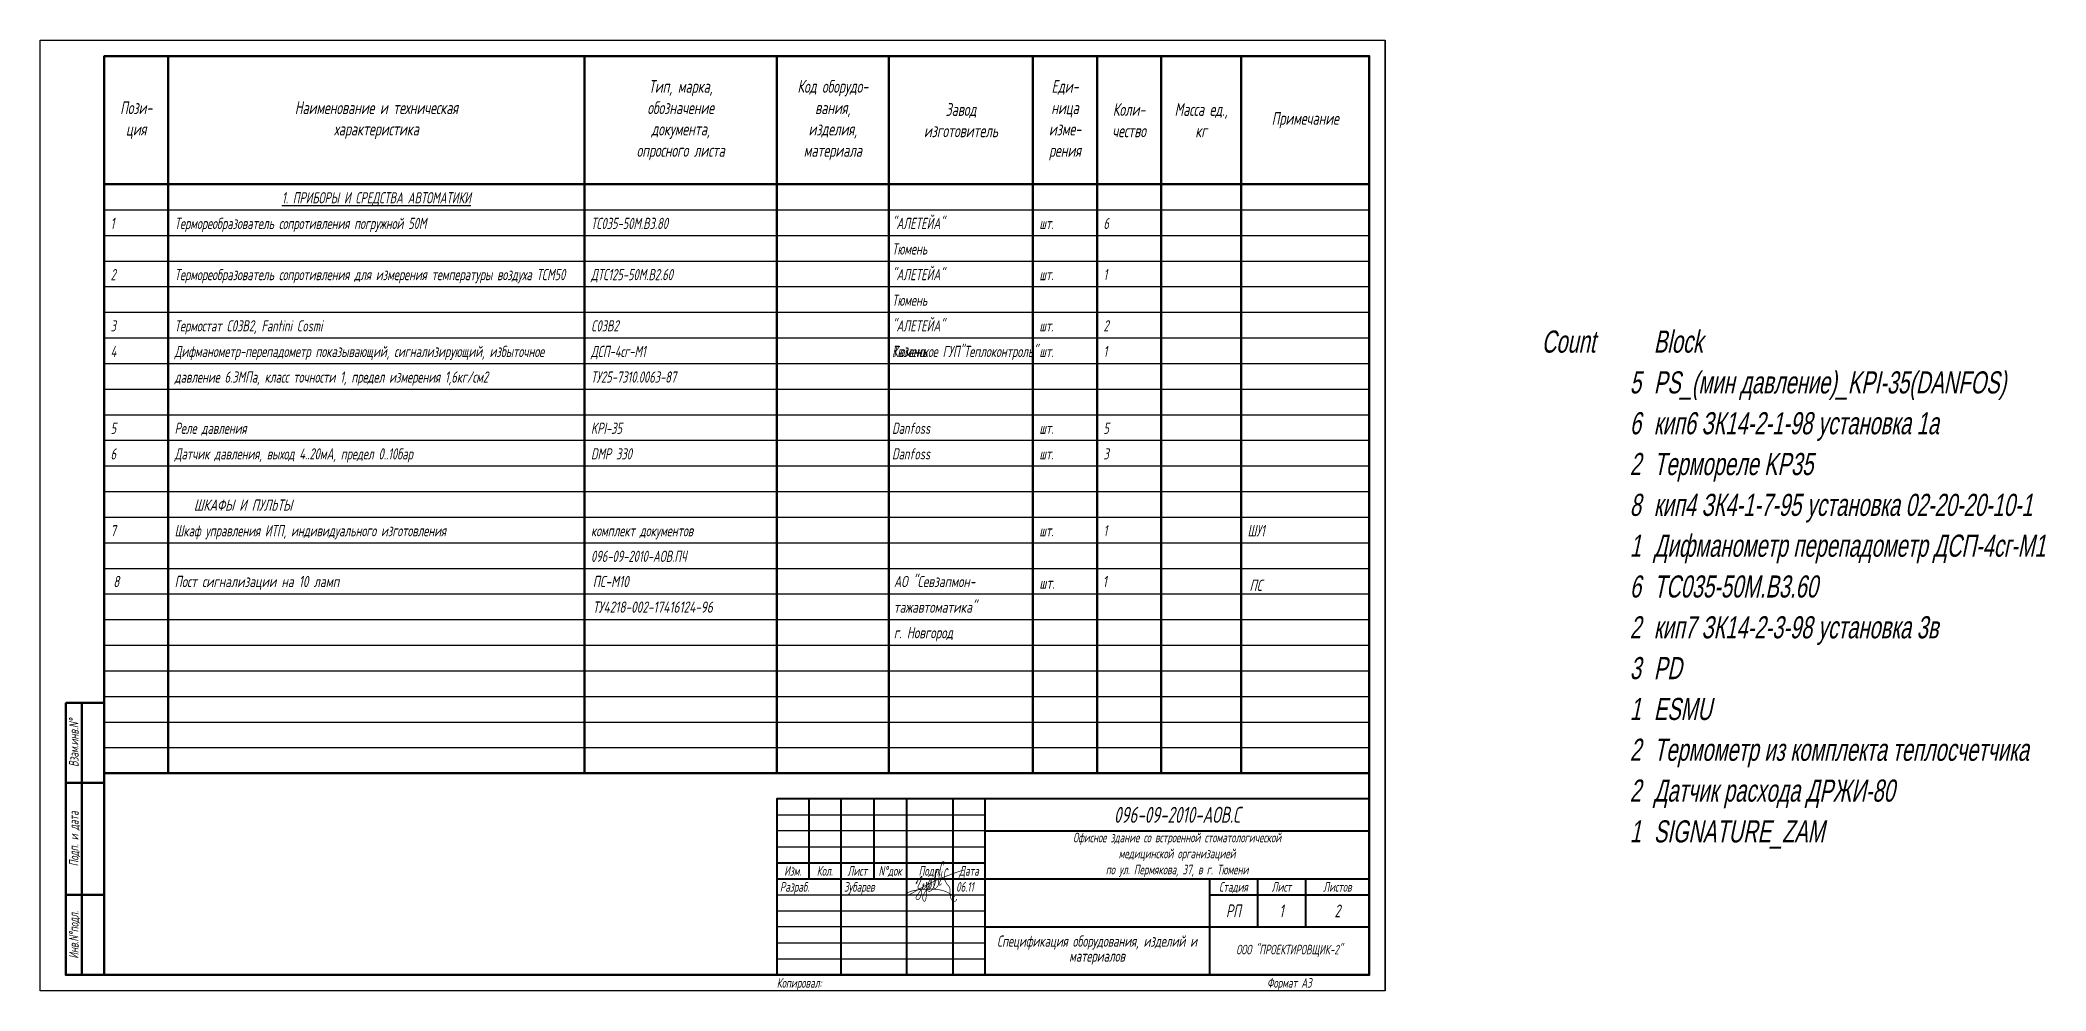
# Model space of a CAD drawing. Extents: x 37 to 1092, y -2983 to -601.
# Drawn here: x 37 to 663, y -2685 to -2388 of the extents above; entities that cross this region are included whole.
import ezdxf
from ezdxf.enums import TextEntityAlignment as Align

# ---------------------------------------------------------------- set-up
doc = ezdxf.new("R2010")
doc.units = 0
doc.layers.add('FORMAT', color=134, linetype='Continuous')
doc.layers.add('TEXT', color=4, linetype='Continuous')
doc.styles.add('R2_5', font='romant.shx', dxfattribs={"width": 0.65, "oblique": 12, "height": 2.5})
doc.styles.get("Standard").update_dxf_attribs({"font": 'romant.shx', "width": 0.65, "oblique": 12})

msp = doc.modelspace()

# ---------------------------------------------------------------- texts
at = {"layer": 'FORMAT', "style": 'R2_5', "oblique": 12, "width": 0.65}
for s, p in [('Изм.', (272.2, -2648.82)), ('Кол.', (282.2, -2648.82)), ('Лист', (292.35, -2648.82)), ('N%%dдок', (302.6, -2648.82)), ('Подп.', (314.95, -2648.82)), ('Дата', (327.2, -2648.82))]:
    msp.add_text(s, height=3, dxfattribs=at).set_placement(p, align=Align.CENTER)
msp.add_text('Разраб.', height=3, dxfattribs=at).set_placement((268.2, -2653.82))
for s, height, p in [('Стадия', 3, (409.78, -2652.32)), ('Лист', 3, (424.78, -2652.32)), ('Листов', 3, (442.24, -2652.32)), ('РП', 4, (409.78, -2659.82)), ('Формат А3', 3, (427.24, -2682.32))]:
    msp.add_text(s, height=height, dxfattribs=at).set_placement(p, align=Align.MIDDLE_CENTER)
msp.add_text('Копировал:', height=3, dxfattribs=at).set_placement((267.2, -2682.32), align=Align.MIDDLE_LEFT)
at = {"layer": 'FORMAT', "char_height": 4, "attachment_point": 5, "style": 'R2_5'}
for s, insert, width in [('Тип, марка,\\Pобозначение\\Pдокумента,\\Pопросного листа', (237.2, -2412.82), 60), ('Код оборудо-\\Pвания,\\Pизделия,\\Pматериала', (284.7, -2412.82), 35), ('Еди-\\Pница\\Pизме-\\Pрения', (357.2, -2412.82), 20), ('Пози-\\Pция', (67.2, -2412.82), 20), ('Наименование и техническая\\Pхарактеристика', (142.2, -2412.82), 130), ('Завод\\Pизготовитель', (324.7, -2412.82), 45), ('Коли-\\Pчество', (377.2, -2412.82), 20), ('Масса ед.,\\Pкг', (399.7, -2412.82), 25), ('Примечание', (432.2, -2412.82), 40)]:
    msp.add_mtext(s, dxfattribs=dict(at, insert=insert, width=width))
at = {"layer": 'FORMAT', "insert": (427.24, -2672.32), "char_height": 3, "width": 48.2605, "attachment_point": 5, "line_spacing_factor": 0.8, "style": 'R2_5'}
msp.add_mtext('ООО "ПРОЕКТИРОВЩИК-2"', dxfattribs=at)
at = {"layer": 'TEXT', "style": 'R2_5'}
for s, height, oblique, width, p in [('ШКАФЫ И ПУЛЬТЫ', 3.5, 15, 0.7, (85.2, -2534.82)), ('АО "Севзапмон-', 3.5, 12, 0.7, (303.76, -2558.68)), ('Пост сигнализации на 10 ламп', 3.5, 12, 0.7, (79.2, -2558.68)), ('ПС-М10', 3.5, 12, 0.7, (209.76, -2558.68)), ('шт.', 3.5, 12, 0.7, (349.2, -2559.18)), ('ПС', 3.5, 15, 0.7, (414.76, -2559.87)), ('ТУ4218-002-17416124-96', 3.5, 12, 0.7, (209.76, -2566.68)), ('тажавтоматика"', 3.5, 12, 0.7, (303.76, -2566.68)), ('г. Новгород', 3.5, 12, 0.7, (303.76, -2574.68)), ('Зубарев', 3, 12, 0.65, (288.2, -2653.82)), ('06.11', 3, 12, 0.65, (323.2, -2653.82))]:
    msp.add_text(s, height=height, dxfattribs=dict(at, oblique=oblique, width=width)).set_placement(p)
at = {"layer": 'TEXT', "style": 'R2_5', "oblique": 12, "width": 0.7}
for s, p in [('8', (60.99, -2558.68)), ('1', (369.61, -2558.68))]:
    msp.add_text(s, height=3.5, dxfattribs=at).set_placement(p, align=Align.CENTER)
at = {"layer": 'TEXT', "style": 'R2_5', "oblique": 12, "width": 0.65}
for s, p in [('Взам.инв.N%%d', (47.7, -2607.32)), ('Подп. и дата', (47.7, -2637.32)), ('Инв.N%%dподл.', (47.7, -2667.32))]:
    msp.add_text(s, height=3, rotation=90, dxfattribs=at).set_placement(p, align=Align.MIDDLE_CENTER)
for s, p in [('1', (424.78, -2659.82)), ('2', (442.24, -2659.82))]:
    msp.add_text(s, height=4, dxfattribs=at).set_placement(p, align=Align.MIDDLE_CENTER)
at = {"layer": 'TEXT', "char_height": 3.5, "style": 'R2_5'}
for s, insert, width, attachment_point, line_spacing_factor in [('\\L1. ПРИБОРЫ И СРЕДСТВА АВТОМАТИКИ', (142.2, -2435.32), 130, 2, 1.37), ('"АЛЕТЕЙА"\\PТюмень', (303.2, -2443.32), 43, 1, 1.37), ('1', (59.2, -2443.32), 17, 1, 1.37), ('Термореобразователь сопротивления погружной 50М', (79.2, -2443.32), 125, 1, 1.37), ('ТС035-50М.В3.80', (209.2, -2443.32), 57, 1, 1.37), ('шт.', (349.2, -2443.32), 17, 1, 1.37), ('6', (369.2, -2443.32), 17, 1, 1.37), ('2', (59.2, -2459.32), 17, 1, 1.37), ('Термореобразователь сопротивления для измерения температуры воздуха ТСМ50', (79.2, -2459.32), 125, 1, 1.37), ('ДТС125-50М.В2.60', (209.2, -2459.32), 57, 1, 1.37), ('"АЛЕТЕЙА"\\PТюмень', (303.2, -2459.32), 43, 1, 1.37), ('шт.', (349.2, -2459.32), 17, 1, 1.37), ('1', (369.2, -2459.32), 17, 1, 1.37), ('3', (59.2, -2475.32), 17, 1, 1.37), ('Термостат C03B2, Fantini Cosmi', (79.2, -2475.32), 125, 1, 1.37), ('C03B2', (209.2, -2475.32), 57, 1, 1.37), ('"АЛЕТЕЙА"\\PТюмень', (303.2, -2475.32), 43, 1, 1.37), ('шт.', (349.2, -2475.32), 17, 1, 1.37), ('2', (369.2, -2475.32), 17, 1, 1.37), ('4', (59.2, -2483.32), 17, 1, 1.37), ('Дифманометр-перепадометр показывающий, сигнализирующий, избыточное давление 6.3МПа, класс точности 1, предел измерения 1,6кг/см2', (79.2, -2483.32), 125, 1, 1.37), ('ДСП-4сг-М1\\PТУ25-7310.0063-87', (209.2, -2483.32), 57, 1, 1.37), ('Казанское ГУП"Теплоконтроль"', (303.2, -2483.32), 43, 1, 1.37), ('шт.', (349.2, -2483.32), 17, 1, 1.37), ('1', (369.2, -2483.32), 17, 1, 1.37), ('5', (59.2, -2507.32), 17, 1, 1.37), ('Реле давления', (79.2, -2507.32), 125, 1, 1.37), ('KPI-35', (209.2, -2507.32), 57, 1, 1.37), ('Danfoss', (303.2, -2507.32), 43, 1, 1.37), ('шт.', (349.2, -2507.32), 17, 1, 1.37), ('5', (369.2, -2507.32), 17, 1, 1.37), ('6', (59.2, -2515.32), 17, 1, 1.37), ('Датчик давления, выход 4..20мА, предел 0..10бар', (79.2, -2515.32), 125, 1, 1.37), ('DMP 330', (209.2, -2515.32), 57, 1, 1.37), ('Danfoss', (303.2, -2515.32), 43, 1, 1.37), ('шт.', (349.2, -2515.32), 17, 1, 1.37), ('3', (369.2, -2515.32), 17, 1, 1.37), ('7', (59.2, -2539.32), 17, 1, 1.37), ('Шкаф управления ИТП, индивидуального изготовления', (79.2, -2539.32), 125, 1, 1.37), ('комплект документов\\P096-09-2010-АОВ.ПЧ', (209.2, -2539.32), 57, 1, 1.37), ('шт.', (349.2, -2539.32), 17, 1, 1.37), ('1', (369.2, -2539.32), 17, 1, 1.37), ('ШУ1', (414.2, -2539.32), 17, 1, 1.37), ('Спецификация оборудования, изделий и материалов', (367.2, -2672.07), 70, 5, 0.8)]:
    msp.add_mtext(s, dxfattribs=dict(at, insert=insert, width=width, attachment_point=attachment_point, line_spacing_factor=line_spacing_factor))
at = {"layer": 'TEXT', "width": 119.8, "attachment_point": 5, "style": 'R2_5'}
for s, insert, char_height in [('096-09-2010-АОВ.С', (392.2, -2629.82), 5), ('Офисное здание со встроенной стоматологической\\Pмедицинской организацией \\Pпо ул. Пермякова, 37, в г. Тюмени', (392.2, -2642.32), 3)]:
    msp.add_mtext(s, dxfattribs=dict(at, insert=insert, char_height=char_height))

# ---------------------------------------------------------------- blocks, each defined once
blk = doc.blocks.new('*U46', base_point=(504.03, -1778.63))
at = {"char_height": 6.9}
for s, insert, width, attachment_point in [('\\fArial|b0|i0;Count', (506.03, -1780.63), 31, 1), ('\\fArial|b0|i0;Block', (541.03, -1780.63), 269, 1), ('\\fArial|b0|i0;5', (537.03, -1793.38), 31, 3), ('\\fArial|b0|i0;PS_(мин давление)_KPI-35(DANFOS)', (541.03, -1793.38), 269, 1), ('\\fArial|b0|i0;6', (537.03, -1806.13), 31, 3), ('\\fArial|b0|i0;кип6 ЗК14-2-1-98 установка 1а', (541.03, -1806.13), 269, 1), ('\\fArial|b0|i0;2', (537.03, -1818.88), 31, 3), ('\\fArial|b0|i0;Термореле KP35', (541.03, -1818.88), 269, 1), ('\\fArial|b0|i0;8', (537.03, -1831.63), 31, 3), ('\\fArial|b0|i0;кип4 ЗК4-1-7-95 установка 02-20-20-10-1', (541.03, -1831.63), 269, 1), ('\\fArial|b0|i0;1', (537.03, -1844.38), 31, 3), ('\\fArial|b0|i0;Дифманометр перепадометр ДСП-4сг-М1', (541.03, -1844.38), 269, 1), ('\\fArial|b0|i0;6', (537.03, -1857.13), 31, 3), ('\\fArial|b0|i0;ТС035-50М.В3.60', (541.03, -1857.13), 269, 1), ('\\fArial|b0|i0;2', (537.03, -1869.88), 31, 3), ('\\fArial|b0|i0;кип7 ЗК14-2-3-98 установка 3в', (541.03, -1869.88), 269, 1), ('\\fArial|b0|i0;3', (537.03, -1882.63), 31, 3), ('\\fArial|b0|i0;PD', (541.03, -1882.63), 269, 1), ('\\fArial|b0|i0;1', (537.03, -1895.38), 31, 3), ('\\fArial|b0|i0;ESMU', (541.03, -1895.38), 269, 1), ('\\fArial|b0|i0;2', (537.03, -1908.13), 31, 3), ('\\fArial|b0|i0;Термометр из комплекта теплосчетчика', (541.03, -1908.13), 269, 1), ('\\fArial|b0|i0;2', (537.03, -1920.88), 31, 3), ('\\fArial|b0|i0;Датчик расхода ДРЖИ-80', (541.03, -1920.88), 269, 1), ('\\fArial|b0|i0;1', (537.03, -1933.63), 31, 3), ('\\fArial|b0|i0;SIGNATURE_ZAM', (541.03, -1933.63), 269, 1)]:
    blk.add_mtext(s, dxfattribs=dict(at, insert=insert, width=width, attachment_point=attachment_point))
blk = doc.blocks.new('SIGNATURE_ZAM')
for points in [[(21.63, 1.74, 0, 0.3, 0), (21.41, 2, 0.5, 0.4, 0), (20.66, 2.56, 0.4, 0.3, 0), (19.71, 3.18, 0.3, 0.3, 0), (18.93, 3.63, 0.3, 0.3, 0), (17.95, 4.15, 0.3, 0.3, 0), (17.02, 4.52, 0.3, 0.3, 0), (16.01, 4.84, 0.3, 0.3, 0), (14.87, 5.09, 0.3, 0.3, 0), (14.18, 5.17, 0.3, 0.3, 0), (12.97, 5.35, 0.3, 0.3, 0), (12.1, 5.39, 0.3, 0.3, 0), (10.75, 5.42, 0.3, 0.3, 0), (8.45, 5.39, 0.3, 0.3, 0), (7.01, 5.3, 0.3, 0.3, 0), (5.61, 5.15, 0.3, 0.3, 0), (3.99, 4.93, 0.3, 0.3, 0), (3.1, 4.74, 0.3, 0.3, 0), (2.31, 4.53, 0.3, 0.3, 0), (1.18, 4.12, 0.3, 0.3, 0), (0.23, 3.57, 0.3, 0.3, 0), (0, 3.18, 0.3, 0.3, 0), (0.13, 2.88, 0.3, 0.3, 0), (0.47, 2.76, 0.3, 0.3, 0), (1.07, 2.83, 0.3, 0.3, 0), (1.79, 3.23, 0.3, 0.3, 0), (3.21, 4.01, 0.3, 0.3, 0), (4.43, 4.73, 0.3, 0.3, 0), (5.48, 5.38, 0.3, 0.3, 0), (6.5, 5.92, 0.3, 0.3, 0), (7.86, 6.7, 0.3, 0.3, 0), (9.42, 7.51, 0.3, 0.3, 0), (10.27, 7.91, 0.3, 0.3, 0), (11.64, 8.6, 0.3, 0.3, 0), (13.37, 9.45, 0.3, 0.3, 0), (14.97, 10.11, 0.3, 0.3, 0), (16.22, 10.61, 0.3, 0.3, 0), (17.79, 11.23, 0.3, 0.3, 0), (19.55, 11.88, 0.3, 0.3, 0), (21.06, 12.47, 0.3, 0.3, 0), (22.87, 13.11, 0.3, 0.3, 0), (24.2, 13.56, 0.3, 0.3, 0), (25.02, 13.79, 0.3, 0.3, 0), (25.7, 13.91, 0.3, 0.3, 0)], [(4.66, 7.86, 0.5, 0.6, 0), (4.4, 8.12, 0.6, 0.6, 0), (4.64, 8.66, 0.4, 0.3, 0), (5.21, 9.54, 0.3, 0.3, 0), (5.95, 10.37, 0.3, 0.4, 0), (6.39, 10.75, 0.4, 0.4, 0), (6.67, 11.05, 0.4, 0.3, 0), (6.79, 11.12, 0.4, 0.4, 0), (6.92, 11.12, 0.4, 0.4, 0), (6.95, 10.98, 0.4, 0.4, 0), (6.85, 10.68, 0.4, 0.4, 0), (6.7, 10.21, 0.4, 0.3, 0), (6.54, 9.79, 0.3, 0.3, 0), (6.32, 9.15, 0.3, 0.3, 0), (6, 8.4, 0.3, 0.3, 0), (5.75, 7.82, 0.3, 0.3, 0), (5.45, 7.26, 0.3, 0.3, 0), (5.23, 6.81, 0.3, 0.3, 0), (5.09, 6.42, 0.3, 0.3, 0), (5.07, 6.17, 0.3, 0.3, 0), (5.07, 5.92, 0.3, 0.3, 0), (5.21, 5.76, 0.3, 0.3, 0), (5.44, 5.65, 0.3, 0.3, 0), (5.89, 5.46, 0.3, 0.3, 0), (6.36, 5.25, 0.3, 0.3, 0), (6.62, 5.05, 0.3, 0.3, 0), (6.79, 4.69, 0.3, 0.3, 0), (6.81, 4.14, 0.3, 0.3, 0), (6.77, 3.65, 0.3, 0.3, 0), (6.62, 3.01, 0.3, 0.3, 0), (6.35, 2.28, 0.3, 0.3, 0), (6.07, 1.62, 0.3, 0.3, 0), (5.79, 1.2, 0.3, 0.3, 0), (5.33, 0.83, 0.3, 0.3, 0), (5.16, 0.77, 0.3, 0.3, 0), (5.02, 0.75, 0.3, 0.3, 0), (4.82, 0.75, 0.3, 0.3, 0), (4.64, 0.82, 0.3, 0.3, 0), (4.41, 1, 0.3, 0.3, 0), (4.28, 1.23, 0.3, 0.3, 0), (4.23, 1.42, 0.3, 0.3, 0), (4.27, 1.77, 0.3, 0.3, 0), (4.5, 2.24, 0.3, 0.3, 0), (4.76, 2.68, 0.3, 0.3, 0), (5.21, 3.34, 0.3, 0.3, 0), (5.68, 3.99, 0.3, 0.3, 0), (6, 4.41, 0.3, 0.3, 0), (6.32, 4.89, 0.3, 0.3, 0), (6.77, 5.47, 0.3, 0.3, 0), (7.1, 5.87, 0.3, 0.3, 0), (7.35, 6.22, 0.3, 0.3, 0), (7.58, 6.73, 0.3, 0.3, 0), (7.77, 7.25, 0.3, 0.3, 0), (7.83, 7.53, 0.3, 0.3, 0), (7.83, 7.66, 0.3, 0.3, 0), (7.74, 7.78, 0.3, 0.3, 0), (7.64, 7.8, 0.3, 0.3, 0), (7.51, 7.78, 0.3, 0.3, 0), (7.44, 7.68, 0.3, 0.3, 0), (7.44, 7.51, 0.3, 0.3, 0), (7.4, 7.18, 0.3, 0.3, 0), (7.38, 6.87, 0.3, 0.3, 0), (7.36, 6.53, 0.3, 0.3, 0), (7.33, 5.75, 0.3, 0.3, 0), (7.37, 5.41, 0.3, 0.3, 0), (7.44, 5.25, 0.3, 0.3, 0), (7.59, 5.21, 0.3, 0.3, 0), (7.74, 5.27, 0.3, 0.3, 0), (7.87, 5.4, 0.3, 0.3, 0), (8.16, 5.74, 0.3, 0.3, 0), (8.48, 6.21, 0.3, 0.3, 0), (8.73, 6.65, 0.3, 0.3, 0), (8.95, 7.14, 0.3, 0.3, 0), (9.11, 7.57, 0.3, 0.3, 0), (9.2, 7.91, 0.3, 0.3, 0), (9.23, 8.18, 0.3, 0.3, 0), (9.21, 8.38, 0.3, 0.3, 0), (9.08, 8.42, 0.3, 0.3, 0), (8.98, 8.42, 0.3, 0.3, 0), (8.91, 8.36, 0.3, 0.3, 0), (8.91, 8.24, 0.3, 0.3, 0), (8.92, 8.06, 0.3, 0.3, 0), (8.94, 7.78, 0.3, 0.3, 0), (8.98, 6.56, 0.3, 0.3, 0), (8.99, 5.78, 0.3, 0.3, 0), (9, 4.69, 0.3, 0.3, 0), (9.01, 4.06, 0.3, 0.3, 0), (8.97, 3.25, 0.3, 0.3, 0), (8.86, 2.29, 0.3, 0.3, 0), (8.77, 1.79, 0.3, 0.3, 0), (8.69, 1.36, 0.3, 0.3, 0), (8.55, 0.71, 0.3, 0.3, 0), (8.37, 0.26, 0.3, 0.3, 0), (8.28, 0.1, 0.3, 0.3, 0), (8.09, -0.01, 0.3, 0.3, 0), (7.87, 0.01, 0.3, 0.3, 0), (7.66, 0.18, 0.3, 0.3, 0), (7.38, 0.62, 0.3, 0.3, 0), (7.24, 1.14, 0.3, 0.3, 0), (7.22, 1.86, 0.3, 0.3, 0), (7.38, 2.55, 0.3, 0.3, 0), (7.89, 3.52, 0.3, 0.3, 0), (8.44, 4.36, 0.3, 0.3, 0), (8.81, 5, 0.3, 0.3, 0), (9.43, 5.87, 0.3, 0.3, 0), (9.96, 6.64, 0.3, 0.3, 0), (10.39, 7.29, 0.3, 0.3, 0), (10.49, 7.55, 0.3, 0.3, 0), (10.58, 7.8, 0.3, 0.3, 0), (10.65, 8.1, 0.3, 0.3, 0), (10.59, 7.34, 0.3, 0.3, 0), (10.48, 6.87, 0.3, 0.3, 0), (10.27, 6.38, 0.3, 0.3, 0), (10.16, 6.07, 0.3, 0.3, 0), (10.03, 5.77, 0.3, 0.3, 0), (9.9, 5.5, 0.3, 0.3, 0), (9.9, 5.29, 0.3, 0.3, 0), (10.07, 5.16, 0.3, 0.3, 0), (10.29, 5.29, 0.3, 0.3, 0), (10.42, 5.54, 0.3, 0.3, 0), (10.67, 5.99, 0.3, 0.3, 0), (10.81, 6.25, 0.3, 0.3, 0), (11.03, 6.73, 0.3, 0.3, 0), (11.19, 7.24, 0.3, 0.3, 0), (11.22, 7.91, 0.3, 0.3, 0), (11.16, 8.81, 0.3, 0.3, 0), (11.11, 9.12, 0.3, 0.3, 0), (10.88, 9.49, 0.3, 0.3, 0), (10.63, 9.63, 0.3, 0.3, 0), (10.49, 9.63, 0.3, 0.3, 0), (10.33, 9.35, 0.3, 0.3, 0), (10.07, 8.79, 0.3, 0.3, 0), (9.79, 8.02, 0.3, 0.3, 0), (9.7, 7.49, 0.3, 0.3, 0), (9.63, 6.96, 0.3, 0.3, 0), (9.58, 6.45, 0.3, 0.3, 0), (9.51, 5.73, 0.3, 0.3, 0), (9.49, 5.07, 0.3, 0.3, 0), (9.58, 4.7, 0.3, 0.3, 0), (9.84, 4.42, 0.3, 0.3, 0), (10.2, 4.33, 0.3, 0.3, 0), (10.63, 4.5, 0.3, 0.3, 0), (11.03, 4.88, 0.3, 0.3, 0), (11.4, 5.26, 0.3, 0.3, 0), (11.92, 5.96, 0.3, 0.3, 0), (12.24, 6.59, 0.3, 0.3, 0), (12.58, 7.38, 0.3, 0.3, 0), (12.87, 8.46, 0.3, 0.3, 0), (13.01, 9.54, 0.3, 0.3, 0), (13.09, 9.73, 0.3, 0.3, 0), (13.02, 10.8, 0.3, 0.3, 0), (13.02, 11.81, 0.3, 0.3, 0), (13.12, 12.93, 0.3, 0.3, 0), (13.15, 13.75, 0.3, 0.3, 0), (13.32, 14.31, 0.3, 0.3, 0), (13.71, 14.32, 0.3, 0.3, 0), (13.68, 13.74, 0.3, 0.3, 0), (13.37, 12.86, 0.3, 0.3, 0), (12.92, 12.19, 0.3, 0.3, 0), (12.67, 10.92, 0.3, 0.3, 0), (12.47, 9.68, 0.3, 0.3, 0), (12.38, 8.9, 0.3, 0.3, 0), (12.28, 7.9, 0.3, 0.3, 0), (12.21, 7.05, 0.3, 0.3, 0), (12.19, 6.23, 0.3, 0.3, 0), (12.29, 5.82, 0.3, 0.3, 0), (12.49, 5.58, 0.3, 0.3, 0), (12.7, 5.54, 0.3, 0.3, 0), (12.99, 5.65, 0.3, 0.3, 0), (13.35, 6.04, 0.3, 0.3, 0), (13.71, 6.52, 0.3, 0.3, 0), (14.11, 7.07, 0.3, 0.3, 0), (14.64, 8.08, 0.3, 0.3, 0), (15.02, 8.94, 0.3, 0.3, 0), (15.29, 9.8, 0.3, 0.3, 0), (15.52, 11.13, 0.3, 0.3, 0), (15.68, 12.11, 0.3, 0.2, 0), (15.9, 13.28, 0.2, 0, 0), (16.06, 14.19, 0, 0, 0)], [(16.36, 15.4, 0, 0.3, 0), (16.57, 16.45, 0.3, 0.4, 0), (16.7, 17.18, 0.4, 0.5, 0), (16.6, 17.53, 0.5, 0.5, 0), (16.22, 17.58, 0.5, 0.5, 0), (15.99, 17.32, 0.5, 0.3, 0), (15.72, 16.75, 0.3, 0.3, 0), (15.47, 15.94, 0.3, 0.3, 0), (15.19, 14.91, 0.3, 0.3, 0), (14.95, 13.64, 0.3, 0.3, 0), (14.75, 12.57, 0.3, 0.3, 0), (14.58, 11.4, 0.3, 0.3, 0), (14.43, 10.25, 0.3, 0.3, 0), (14.29, 9.09, 0.3, 0.3, 0), (14.25, 8.25, 0.3, 0.3, 0), (14.38, 7.54, 0.3, 0.3, 0), (14.78, 7.19, 0.3, 0.3, 0), (15.16, 7.33, 0.3, 0.2, 0), (15.53, 7.71, 0.2, 0, 0), (15.87, 8.04, 0, 0, 0)], [(18.55, 13.68, 0, 0.5, 0), (18.51, 14.26, 0.5, 0.5, 0), (18.29, 14.58, 0.5, 0.4, 0), (17.89, 14.46, 0.4, 0.3, 0), (17.47, 13.95, 0.3, 0.3, 0), (17.17, 13.15, 0.3, 0.3, 0), (16.92, 12.14, 0.3, 0.3, 0), (16.84, 11.18, 0.3, 0.3, 0), (16.89, 10.26, 0.3, 0.3, 0), (17.07, 9.5, 0.3, 0.3, 0), (17.48, 8.72, 0.3, 0.3, 0), (17.96, 7.88, 0.3, 0.3, 0), (18.46, 7.22, 0.3, 0.3, 0), (18.9, 6.66, 0.3, 0.3, 0), (19.26, 6.05, 0.3, 0.3, 0), (19.41, 5.46, 0.3, 0.3, 0), (19.43, 4.61, 0.3, 0.3, 0), (19.35, 3.71, 0.3, 0.3, 0), (19.4, 2.92, 0.3, 0.3, 0), (19.62, 2.02, 0.3, 0.3, 0), (19.71, 1.49, 0.3, 0.3, 0), (19.83, 1.18, 0.3, 0.3, 0), (20.11, 0.82, 0.3, 0.3, 0), (20.55, 0.24, 0.3, 0.3, 0), (21.1, -0.09, 0.3, 0.3, 0), (21.56, -0.09, 0.3, 0.3, 0), (21.9, 0.11, 0.3, 0.3, 0), (22.11, 0.33, 0.3, 0.3, 0), (22.31, 0.6, 0.3, 0.3, 0), (22.37, 0.82, 0.3, 0.3, 0), (22.32, 0.95, 0, 0, 0)]]:
    blk.add_lwpolyline(points, format="xyseb")

# ---------------------------------------------------------------- linework, layer by layer
at = {"layer": 'FORMAT'}
for p, q in [((457.2, -2684.82), (457.2, -2387.82)), ((57.2, -2440.82), (452.2, -2440.82)), ((57.2, -2448.82), (452.2, -2448.82)), ((57.2, -2456.82), (452.2, -2456.82)), ((57.2, -2464.82), (452.2, -2464.82)), ((57.2, -2472.82), (452.2, -2472.82)), ((57.2, -2480.82), (452.2, -2480.82)), ((57.2, -2488.82), (452.2, -2488.82)), ((57.2, -2496.82), (452.2, -2496.82)), ((57.2, -2496.82), (452.2, -2496.82)), ((57.2, -2504.82), (452.2, -2504.82)), ((57.2, -2512.82), (452.2, -2512.82)), ((57.2, -2520.82), (452.2, -2520.82)), ((57.2, -2528.82), (452.2, -2528.82)), ((57.2, -2536.82), (452.2, -2536.82)), ((57.2, -2544.82), (452.2, -2544.82)), ((57.2, -2552.82), (452.2, -2552.82)), ((57.2, -2560.82), (452.2, -2560.82)), ((57.2, -2568.82), (452.2, -2568.82)), ((57.2, -2576.82), (452.2, -2576.82)), ((57.2, -2584.82), (452.2, -2584.82)), ((57.2, -2592.82), (452.2, -2592.82)), ((57.2, -2600.82), (452.2, -2600.82)), ((57.2, -2608.82), (452.2, -2608.82))]:
    msp.add_line(p, q, dxfattribs=at)
at = {"layer": 'FORMAT', "lineweight": 50}
for p, q in [((77.2, -2392.82), (77.2, -2616.82)), ((207.2, -2392.82), (207.2, -2616.82)), ((267.2, -2392.82), (267.2, -2616.82)), ((302.2, -2392.82), (302.2, -2616.82)), ((347.2, -2392.82), (347.2, -2616.82)), ((367.2, -2392.82), (367.2, -2616.82)), ((387.2, -2392.82), (387.2, -2616.82)), ((412.2, -2392.82), (412.2, -2616.82)), ((57.2, -2432.82), (452.2, -2432.82)), ((50.2, -2594.82), (50.2, -2679.82)), ((57.2, -2616.82), (452.2, -2616.82)), ((57.2, -2619.82), (45.2, -2619.82)), ((57.2, -2654.82), (45.2, -2654.82))]:
    msp.add_line(p, q, dxfattribs=at)
at = {"layer": 'FORMAT', "lineweight": -3}
for p, q in [((267.2, -2629.82), (332.2, -2629.82)), ((332.2, -2634.82), (267.2, -2634.82)), ((267.2, -2639.82), (332.2, -2639.82)), ((267.2, -2654.82), (332.2, -2654.82)), ((267.2, -2659.82), (332.2, -2659.82)), ((332.2, -2664.82), (267.2, -2664.82)), ((267.2, -2669.82), (332.2, -2669.82)), ((267.2, -2674.82), (332.2, -2674.82))]:
    msp.add_line(p, q, dxfattribs=at)
at = {"layer": 'FORMAT', "lineweight": 40}
for p, q in [((277.2, -2624.82), (277.2, -2649.82)), ((287.2, -2624.82), (287.2, -2679.82)), ((297.51, -2624.82), (297.51, -2649.82)), ((307.7, -2624.82), (307.7, -2679.82)), ((322.2, -2624.82), (322.2, -2679.82)), ((332.2, -2624.82), (332.2, -2679.82)), ((332.2, -2634.82), (452.2, -2634.82)), ((267.2, -2644.82), (332.2, -2644.82)), ((267.2, -2649.82), (452.2, -2649.82)), ((402.28, -2649.82), (402.28, -2679.82)), ((402.28, -2654.82), (452.2, -2654.82)), ((417.28, -2649.82), (417.28, -2664.82)), ((432.28, -2649.82), (432.28, -2664.82)), ((332.2, -2664.82), (452.2, -2664.82))]:
    msp.add_line(p, q, dxfattribs=at)
at = {"layer": 'FORMAT'}
msp.add_lwpolyline([(37.2, -2387.82), (457.2, -2387.82), (457.2, -2684.82), (37.2, -2684.82)], close=True, dxfattribs=at)
at = {"layer": 'FORMAT', "lineweight": 50}
for points in [[(57.2, -2679.82), (57.2, -2392.82), (452.2, -2392.82), (452.2, -2679.82)], [(45.2, -2594.82), (57.2, -2594.82), (57.2, -2679.82), (45.2, -2679.82)]]:
    msp.add_lwpolyline(points, close=True, dxfattribs=at)
at = {"layer": 'FORMAT', "lineweight": 40}
msp.add_lwpolyline([(267.2, -2679.82), (452.2, -2679.82), (452.2, -2624.82), (267.2, -2624.82)], close=True, dxfattribs=at)

# ---------------------------------------------------------------- block references
msp.add_blockref('*U46', (504.03, -2476.54))
at = {"layer": 'FORMAT', "xscale": 0.7, "yscale": 0.7, "zscale": 0.7}
msp.add_blockref('SIGNATURE_ZAM', (307.7, -2656.82), dxfattribs=at)

msp.set_redraw_order([(e.dxf.handle, doc.entitydb.next_handle()) for e in msp.query("TEXT MTEXT ATTDEF DIMENSION ARC_DIMENSION")])  # texts and dimensions are drawn at this point

doc.saveas('drawing.dxf')
